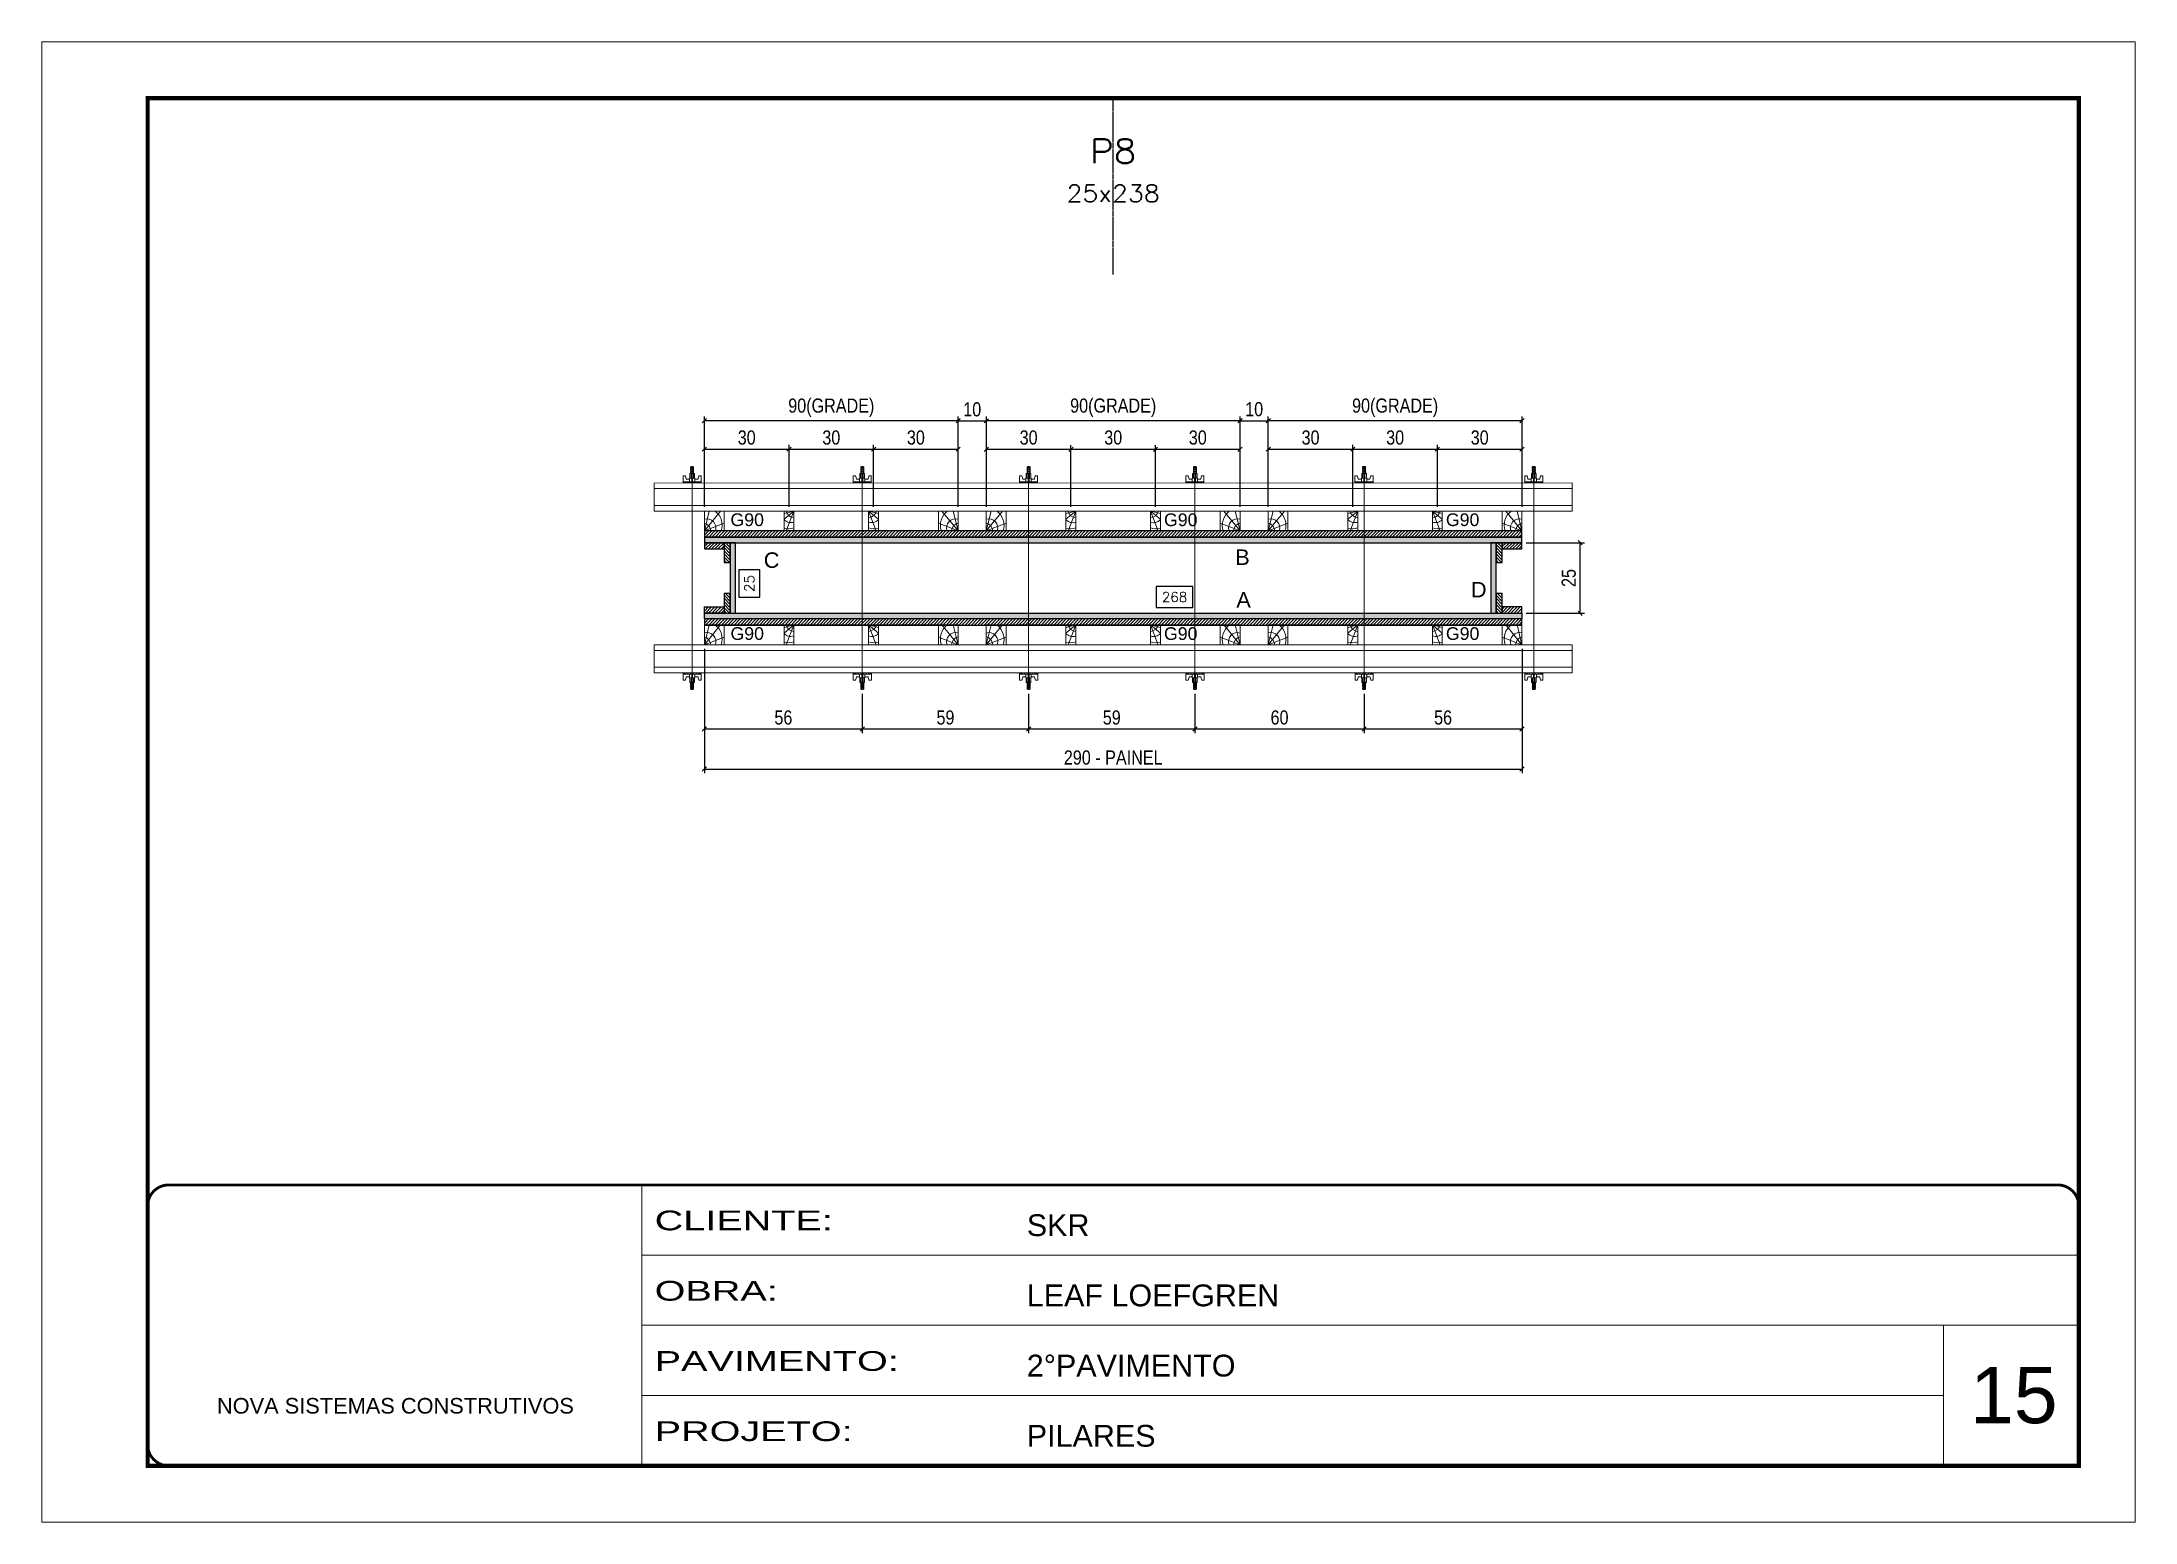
# Model space of a CAD drawing. Extents: x 14400 to 27878, y -21631 to 6985.
# Drawn here: x 17597 to 19082, y 2489 to 3539 of the extents above; entities that cross this region are included whole.
import ezdxf
from ezdxf.enums import TextEntityAlignment as Align

# ---------------------------------------------------------------- set-up
doc = ezdxf.new("R2010")
doc.units = 0
for name, pattern in [('CONTINUO', [0]), ('DASHED', [0.75, 0.5, -0.25]), ('HIDDEN', [0.375, 0.25, -0.125])]:
    doc.linetypes.add(name, pattern=pattern)
for name, color, linetype, lineweight in [('CARIMBO', 255, 'Continuous', 9), ('Folhas', 255, 'Continuous', 9), ('Hachura', 251, 'Continuous', 9), ('Madeira', 126, 'Continuous', 18), ('Perfil Metálico', 224, 'Continuous', 18), ('SARRAFO DE PRESSAO', 251, 'DASHED', 9), ('Texto Seção', 7, 'Continuous', 15)]:
    doc.layers.add(name, color=color, linetype=linetype, lineweight=lineweight)
for name, color, linetype in [('CHAPA', 1, 'Continuous'), ('COTA', 241, 'Continuous'), ('MEIO_PONT', 93, 'Continuous'), ('SARRAFO', 251, 'Continuous'), ('Texto de Titulo', 7, 'Continuous'), ('Texto Qtd Sarr', 242, 'Continuous'), ('TEXTO_GERAL', 7, 'Continuous')]:
    doc.layers.add(name, color=color, linetype=linetype)
doc.styles.add('ARIAL', font='arial.ttf')
doc.styles.add('COTA TECNICA 2X', font='techl___.ttf', dxfattribs={"height": 10})
doc.styles.add('ROMANS', font='romans.shx')
doc.styles.add('SANSSERIF', font='sas_____.pfb')
doc.styles.add('Tecnologia', font='')
doc.styles.get('Tecnologia').set_extended_font_data('Forgotten Futurist')
doc.dimstyles.new('SECAO PILAR', dxfattribs={"dimtxt": 10, "dimasz": 3, "dimexe": 3, "dimexo": 3, "dimgap": 3, "dimtad": 1, "dimdec": 1, "dimlfac": 0.5, "dimzin": 12, "dimdsep": 46, "dimtxsty": 'COTA TECNICA 2X', "dimblk1": 'OBLIQUE', "dimblk2": 'OBLIQUE', "dimsah": 1, "dimcen": 0.9, "dimclrd": 256, "dimclre": 256, "dimclrt": 256, "dimadec": 1, "dimazin": 3, "dimtfac": 1, "dimtdec": 1, "dimtmove": 0, "dimatfit": 3, "dimfxl": 1, "dimtolj": 1, "dimtzin": 12, "dimarcsym": 0})
doc.dimstyles.new('SECÇÃO 2', dxfattribs={"dimtxt": 7, "dimasz": 6, "dimexe": 0.18, "dimexo": 2, "dimgap": -4, "dimtad": 3, "dimdec": 1, "dimlfac": 0.5, "dimzin": 12, "dimdsep": 46, "dimtxsty": 'ROMANS', "dimblk": 'ARCHTICK', "dimcen": 0.09, "dimse1": 1, "dimse2": 1, "dimsd1": 1, "dimsd2": 1, "dimclrd": 180, "dimclre": 5, "dimclrt": 1, "dimadec": 0, "dimazin": 3, "dimtfac": 1, "dimtdec": 1, "dimtofl": 0, "dimtmove": 0, "dimatfit": 3, "dimldrblk": 'ARCHTICK', "dimfxl": 1, "dimtolj": 1, "dimtzin": 0, "dimarcsym": 0})

msp = doc.modelspace()

# ---------------------------------------------------------------- texts
at = {"layer": 'CARIMBO', "style": 'ARIAL'}
msp.add_text('15', height=40, dxfattribs=at).set_placement((18964.83, 2559.15))
at = {"layer": 'TEXTO_GERAL', "color": 0, "linetype": 'Continuous', "style": 'SANSSERIF'}
for p in [(18085.47, 3200.04), (18393.01, 3200.01), (18593.01, 3200.04), (18085.48, 3119.29), (18393.01, 3119.26), (18593.01, 3119.29)]:
    msp.add_text('G90', height=9, dxfattribs=at).set_placement(p, align=Align.MIDDLE_LEFT)
at = {"layer": 'TEXTO_GERAL', "style": 'ARIAL'}
for s, p in [('B', (18448.73, 3173.49)), ('C', (18114.64, 3171.4)), ('A', (18449.48, 3143.26)), ('D', (18616.33, 3150.46))]:
    msp.add_text(s, height=11, dxfattribs=at).set_placement(p, align=Align.MIDDLE_CENTER)

# ---------------------------------------------------------------- blocks, each defined once
blk = doc.blocks.new('9999999999')
at = {"color": 30, "linetype": 'CONTINUO'}
for p, q in [((98564.6, 34230.2), (98564.6, 34429.4)), ((98564.6, 34379.6), (99584, 34379.6)), ((98564.6, 34329.8), (99488, 34329.8)), ((99584, 34329.8), (99488, 34329.8)), ((99488, 34329.8), (99488, 34230.2)), ((98564.6, 34280), (99488, 34280))]:
    blk.add_line(p, q, dxfattribs=at)
at = {"color": 30, "linetype": 'CONTINUO', "const_width": 2}
blk.add_lwpolyline([(99584, 34230.2), (99584, 34414.4, 0.414214), (99569, 34429.4), (98229, 34429.4, 0.414214), (98214, 34414.4), (98214, 34245.2, 0.414214), (98229, 34230.2), (99584, 34230.2)], format="xyb", dxfattribs=at)
at = {"layer": 'Folhas'}
blk.add_lwpolyline([(98139, 34190.2), (99624, 34190.2), (99624, 35240.2), (98139, 35240.2)], close=True, dxfattribs=at)
at = {"layer": 'Folhas', "color": 30, "const_width": 3}
blk.add_lwpolyline([(98214, 34230.2), (99584, 34230.2), (99584, 35200.2), (98214, 35200.2)], close=True, dxfattribs=at)
at = {"color": 7, "linetype": 'Continuous', "ltscale": 5, "style": 'ARIAL'}
for s, height, p in [('SKR', 15.48, (98837.7, 34393.1)), ('LEAF LOEFGREN', 15.483, (98837.7, 34343.3)), ('2°PAVIMENTO', 15.483, (98837.7, 34293.5)), ('NOVA SISTEMAS CONSTRUTIVOS', 11.059, (98263.2, 34267.2)), ('PILARES', 15.48, (98837.7, 34243.7))]:
    blk.add_text(s, height=height, dxfattribs=at).set_placement(p)
at = {"layer": 'Folhas', "color": 7, "style": 'Tecnologia', "width": 1.5}
for s, p in [('CLIENTE:', (98573.7, 34397.2)), ('OBRA:', (98573.7, 34347.3)), ('PAVIMENTO:', (98573.7, 34297.5)), ('PROJETO:', (98573.7, 34247.7))]:
    blk.add_text(s, height=14, dxfattribs=at).set_placement(p)
blk = doc.blocks.new('titulo1')
at = {"layer": 'Defpoints', "color": 252, "linetype": 'HIDDEN', "ltscale": 2}
blk.add_line((0, 0), (0, 125), dxfattribs=at)
at = {"layer": 'Defpoints', "style": 'ROMANS', "oblique": 15}
blk.add_attdef('FOLHA', text='', height=10, dxfattribs=at).set_placement((0, 15.6), align=Align.MIDDLE_CENTER)
at = {"layer": 'Texto Qtd Sarr', "color": 3, "style": 'ROMANS', "oblique": 15}
for tag, height, p in [('TITULO', 17, (0, 71.4)), ('SEÇÃO', 12, (0, 41.5))]:
    blk.add_attdef(tag, text='', height=height, dxfattribs=at).set_placement(p, align=Align.MIDDLE_CENTER)
blk = doc.blocks.new('*D1915')
at = {"layer": 'COTA', "color": 180, "lineweight": -2, "transparency": 16777216}
for p, q in [((18106.4, 3164.5), (18091.4, 3164.5)), ((18091.4, 3164.5), (18091.4, 3145.1)), ((18106.4, 3145.1), (18106.4, 3164.5)), ((18091.4, 3145.1), (18106.4, 3145.1))]:
    blk.add_line(p, q, dxfattribs=at)
at = {"layer": 'Defpoints', "color": 0, "transparency": 16777216}
for p in [(18106.3, 3183.7), (18106.3, 3133.7), (18110.4, 3133.7)]:
    blk.add_point(p, dxfattribs=at)
at = {"layer": 'COTA', "color": 1, "transparency": 16777216, "insert": (18098.9, 3154.8), "char_height": 7, "attachment_point": 5, "rotation": 90, "style": 'ROMANS'}
blk.add_mtext('\\A1;25', dxfattribs=at)
blk = doc.blocks.new('_ArchTick')
at = {"color": 0, "linetype": 'ByBlock', "const_width": 0.15}
blk.add_lwpolyline([(-0.5, -0.5), (0.5, 0.5)], dxfattribs=at)
blk = doc.blocks.new('*D1916')
at = {"layer": 'COTA', "color": 180, "lineweight": -2, "transparency": 16777216}
for p, q in [((18413.5, 3152.7), (18387.5, 3152.7)), ((18387.5, 3152.7), (18387.5, 3137.7)), ((18413.5, 3137.7), (18413.5, 3152.7)), ((18387.5, 3137.7), (18413.5, 3137.7))]:
    blk.add_line(p, q, dxfattribs=at)
at = {"layer": 'Defpoints', "color": 0, "transparency": 16777216}
for p in [(18089, 3133.7), (18625, 3133.7), (18625, 3133.7)]:
    blk.add_point(p, dxfattribs=at)
at = {"layer": 'COTA', "color": 1, "transparency": 16777216, "insert": (18400.5, 3145.2), "char_height": 7, "attachment_point": 5, "style": 'ROMANS'}
blk.add_mtext('\\A1;268', dxfattribs=at)
blk = doc.blocks.new('_Oblique')
at = {"color": 0, "linetype": 'ByBlock', "lineweight": -2}
blk.add_line((-0.5, -0.5), (0.5, 0.5), dxfattribs=at)
blk = doc.blocks.new('*D1917')
at = {"layer": 'COTA', "lineweight": -2, "transparency": 16777216}
for p, q in [((18067, 3108.4), (18067, 3020.2)), ((18647, 3108.4), (18647, 3020.2)), ((18067, 3023.2), (18647, 3023.2))]:
    blk.add_line(p, q, dxfattribs=at)
at = {"layer": 'Defpoints', "color": 0, "transparency": 16777216}
for p in [(18067, 3111.4), (18647, 3111.4), (18647, 3023.2)]:
    blk.add_point(p, dxfattribs=at)
at = {"layer": 'COTA', "lineweight": -2, "transparency": 16777216, "xscale": 3, "yscale": 3, "zscale": 3, "rotation": 180}
blk.add_blockref('_Oblique', (18067, 3023.2), dxfattribs=at)
at = {"layer": 'COTA', "lineweight": -2, "transparency": 16777216, "xscale": 3, "yscale": 3, "zscale": 3}
blk.add_blockref('_Oblique', (18647, 3023.2), dxfattribs=at)
at = {"layer": 'COTA', "transparency": 16777216, "insert": (18357, 3031.3), "char_height": 10, "attachment_point": 5, "style": 'COTA TECNICA 2X'}
blk.add_mtext('\\A1;290 - PAINEL', dxfattribs=at)
blk = doc.blocks.new('*D1918')
at = {"layer": 'COTA', "lineweight": -2, "transparency": 16777216}
for p, q in [((18067, 3108.3), (18067, 3048.6)), ((18179, 3076.6), (18179, 3048.6)), ((18067, 3051.6), (18179, 3051.6))]:
    blk.add_line(p, q, dxfattribs=at)
at = {"layer": 'Defpoints', "color": 0, "transparency": 16777216}
for p in [(18067, 3111.3), (18179, 3079.6), (18179, 3051.6)]:
    blk.add_point(p, dxfattribs=at)
at = {"layer": 'COTA', "lineweight": -2, "transparency": 16777216, "xscale": 3, "yscale": 3, "zscale": 3, "rotation": 180}
blk.add_blockref('_Oblique', (18067, 3051.6), dxfattribs=at)
at = {"layer": 'COTA', "lineweight": -2, "transparency": 16777216, "xscale": 3, "yscale": 3, "zscale": 3}
blk.add_blockref('_Oblique', (18179, 3051.6), dxfattribs=at)
at = {"layer": 'COTA', "transparency": 16777216, "insert": (18123, 3059.7), "char_height": 10, "attachment_point": 5, "style": 'COTA TECNICA 2X'}
blk.add_mtext('\\A1;56', dxfattribs=at)
blk = doc.blocks.new('C')
at = {"layer": 'Hachura', "color": 0}
for p, q in [((0, 3.22), (0, -3.22)), ((0.45, 3.22), (0, 3.22)), ((0.46, 3.16), (0, 3.16)), ((0.46, 3.05), (0, 3.05)), ((0.46, 2.88), (0, 2.88)), ((0, 2.75), (0, -1.16)), ((0.46, 2.65), (0, 2.65)), ((0.46, 2.23), (0, 2.23)), ((0.46, 1.51), (0, 1.51)), ((0.39, 0.49), (0.17, 0.49)), ((0.45, -3.23), (0.45, 3.22)), ((0.45, 3.22), (2.58, 3.22)), ((1.74, 0.97), (0.45, 0.97)), ((1.45, 0.1), (0.45, 0.1)), ((1.35, 1.94), (1.35, 0.96)), ((2.58, 2.39), (1.47, 2.09)), ((1.74, -0.97), (1.74, 0.97)), ((1.74, 0.97), (1.74, 0.84)), ((1.74, 0.97), (1.74, 0.84)), ((1.74, 0.84), (3.35, 0.84)), ((3.35, 0.45), (1.74, 0.45)), ((2.58, 3.22), (2.58, 2.39)), ((3.32, 0.84), (3.32, -0.84)), ((3.35, 0.84), (3.35, -0.84)), ((3.68, 0.45), (3.35, 0.45)), ((3.84, -0.52), (3.35, 0.45)), ((3.35, 0.06), (3.67, -0.57)), ((3.68, 0.45), (4.16, -0.52)), ((3.72, 0.5), (4.25, -0.57)), ((4.37, -0.55), (3.83, 0.53)), ((4.15, 0.45), (3.93, 0.45)), ((4.42, -0.52), (3.93, 0.45)), ((4.15, 0.45), (4.26, 0.45)), ((4.26, 0.45), (4.74, -0.52)), ((4.3, 0.5), (4.83, -0.57)), ((4.95, -0.55), (4.41, 0.53)), ((4.51, 0.45), (4.84, 0.45)), ((5, -0.52), (4.51, 0.45)), ((4.84, 0.45), (5.32, -0.52)), ((4.88, 0.5), (5.41, -0.57)), ((5.53, -0.55), (4.99, 0.53)), ((5.58, -0.52), (5.09, 0.45)), ((5.42, 0.45), (5.09, 0.45)), ((5.58, -0.52), (5.09, 0.45)), ((5.42, 0.45), (5.74, -0.19)), ((5.46, 0.5), (5.74, -0.07)), ((5.74, 0.19), (5.57, 0.53)), ((5.74, 0.32), (5.68, 0.45)), ((5.68, 0.45), (5.74, 0.45)), ((5.74, 0.45), (5.9, 0.29)), ((5.74, 0.45), (5.74, -0.52)), ((5.9, -0.36), (5.9, 0.29)), ((0.45, 0), (0, 0)), ((0.46, -1.52), (0, -1.52)), ((0.46, -2.23), (0, -2.23)), ((0.46, -2.65), (0, -2.65)), ((0.46, -2.88), (0, -2.88)), ((0.46, -3.05), (0, -3.05)), ((0.46, -3.16), (0, -3.16)), ((0, -3.22), (2.57, -3.22)), ((0.08, -0.48), (0.29, -0.48)), ((0.29, -0.48), (0.4, -0.48)), ((0.45, 0), (0.45, -0.97)), ((0.45, -0.16), (1.45, -0.16)), ((0.45, -0.65), (0.45, -0.32)), ((0.45, -3.23), (0.45, -0.65)), ((0.45, -0.97), (1.74, -0.97)), ((1.35, -1.94), (1.35, -0.97)), ((2.58, -2.39), (1.47, -2.1)), ((3.35, -0.32), (1.74, -0.32)), ((3.35, -0.84), (1.74, -0.84)), ((2.58, -3.23), (2.58, -2.39)), ((3.35, -0.07), (3.58, -0.52)), ((3.35, -0.52), (3.58, -0.52)), ((3.84, -0.52), (4.16, -0.52)), ((4.42, -0.52), (4.74, -0.52)), ((4.63, -0.52), (4.74, -0.52)), ((5, -0.52), (5.32, -0.52)), ((5.58, -0.52), (5.74, -0.52)), ((5.74, -0.52), (5.9, -0.36)), ((5.74, -0.52), (5.74, -0.52))]:
    blk.add_line(p, q, dxfattribs=at)
for centre, radius, start, end in [((1.52, 1.94), 0.161, 104.74356, 180), ((1.44, -0.03), 0.129, 272.69497, 87.30503), ((3.81, 0.39), 0.143, 25.56881, 154.43119), ((4.39, 0.39), 0.143, 25.56881, 154.43119), ((4.97, 0.39), 0.143, 25.56881, 154.43119), ((5.55, 0.39), 0.143, 25.56881, 154.43119), ((0.17, -0.37), 0.174, 221.74404, 317.85924), ((1.52, -1.94), 0.161, 180, 255.25644), ((3.71, -0.4), 0.174, 222.14076, 318.25596), ((4.29, -0.4), 0.174, 222.14076, 318.25596), ((4.87, -0.4), 0.174, 222.14076, 318.25596), ((5.45, -0.4), 0.174, 222.14076, 318.25596), ((5.61, -0.4), 0.174, 317.85924, 318.25596)]:
    blk.add_arc(centre, radius, start, end, dxfattribs=at)
blk = doc.blocks.new('*D1919')
at = {"layer": 'COTA', "lineweight": -2, "transparency": 16777216}
for p, q in [((18415, 3076.6), (18415, 3048.6)), ((18535, 3076.6), (18535, 3048.6)), ((18415, 3051.6), (18535, 3051.6))]:
    blk.add_line(p, q, dxfattribs=at)
at = {"layer": 'Defpoints', "color": 0, "transparency": 16777216}
for p in [(18415, 3079.6), (18535, 3079.6), (18535, 3051.6)]:
    blk.add_point(p, dxfattribs=at)
at = {"layer": 'COTA', "lineweight": -2, "transparency": 16777216, "xscale": 3, "yscale": 3, "zscale": 3, "rotation": 180}
blk.add_blockref('_Oblique', (18415, 3051.6), dxfattribs=at)
at = {"layer": 'COTA', "lineweight": -2, "transparency": 16777216, "xscale": 3, "yscale": 3, "zscale": 3}
blk.add_blockref('_Oblique', (18535, 3051.6), dxfattribs=at)
at = {"layer": 'COTA', "transparency": 16777216, "insert": (18475, 3059.7), "char_height": 10, "attachment_point": 5, "style": 'COTA TECNICA 2X'}
blk.add_mtext('\\A1;60', dxfattribs=at)
blk = doc.blocks.new('*D1920')
at = {"layer": 'COTA', "lineweight": -2, "transparency": 16777216}
for p, q in [((18650, 3183.7), (18691.3, 3183.7)), ((18688.3, 3133.7), (18688.3, 3183.7)), ((18650, 3133.7), (18691.3, 3133.7))]:
    blk.add_line(p, q, dxfattribs=at)
at = {"layer": 'Defpoints', "color": 0, "transparency": 16777216}
for p in [(18647, 3183.7), (18688.3, 3183.7), (18647, 3133.7)]:
    blk.add_point(p, dxfattribs=at)
at = {"layer": 'COTA', "lineweight": -2, "transparency": 16777216, "xscale": 3, "yscale": 3, "zscale": 3}
for p, rotation in [((18688.3, 3183.7), 90), ((18688.3, 3133.7), 270)]:
    blk.add_blockref('_Oblique', p, dxfattribs=dict(at, rotation=rotation))
at = {"layer": 'COTA', "transparency": 16777216, "insert": (18680.2, 3158.7), "char_height": 10, "attachment_point": 5, "rotation": 90, "style": 'COTA TECNICA 2X'}
blk.add_mtext('\\A1;25', dxfattribs=at)
blk = doc.blocks.new('*D1921')
at = {"layer": 'COTA', "lineweight": -2, "transparency": 16777216}
for p, q in [((18179, 3076.6), (18179, 3048.6)), ((18297, 3076.6), (18297, 3048.6)), ((18179, 3051.6), (18297, 3051.6))]:
    blk.add_line(p, q, dxfattribs=at)
at = {"layer": 'Defpoints', "color": 0, "transparency": 16777216}
for p in [(18179, 3079.6), (18297, 3079.6), (18297, 3051.6)]:
    blk.add_point(p, dxfattribs=at)
at = {"layer": 'COTA', "lineweight": -2, "transparency": 16777216, "xscale": 3, "yscale": 3, "zscale": 3, "rotation": 180}
blk.add_blockref('_Oblique', (18179, 3051.6), dxfattribs=at)
at = {"layer": 'COTA', "lineweight": -2, "transparency": 16777216, "xscale": 3, "yscale": 3, "zscale": 3}
blk.add_blockref('_Oblique', (18297, 3051.6), dxfattribs=at)
at = {"layer": 'COTA', "transparency": 16777216, "insert": (18238, 3059.7), "char_height": 10, "attachment_point": 5, "style": 'COTA TECNICA 2X'}
blk.add_mtext('\\A1;59', dxfattribs=at)
blk = doc.blocks.new('*D1922')
at = {"layer": 'COTA', "lineweight": -2, "transparency": 16777216}
for p, q in [((18647, 3108.4), (18647, 3048.6)), ((18535, 3076.6), (18535, 3048.6)), ((18535, 3051.6), (18647, 3051.6))]:
    blk.add_line(p, q, dxfattribs=at)
at = {"layer": 'Defpoints', "color": 0, "transparency": 16777216}
for p in [(18647, 3111.4), (18535, 3079.6), (18647, 3051.6)]:
    blk.add_point(p, dxfattribs=at)
at = {"layer": 'COTA', "lineweight": -2, "transparency": 16777216, "xscale": 3, "yscale": 3, "zscale": 3, "rotation": 180}
blk.add_blockref('_Oblique', (18535, 3051.6), dxfattribs=at)
at = {"layer": 'COTA', "lineweight": -2, "transparency": 16777216, "xscale": 3, "yscale": 3, "zscale": 3}
blk.add_blockref('_Oblique', (18647, 3051.6), dxfattribs=at)
at = {"layer": 'COTA', "transparency": 16777216, "insert": (18591, 3059.7), "char_height": 10, "attachment_point": 5, "style": 'COTA TECNICA 2X'}
blk.add_mtext('\\A1;56', dxfattribs=at)
blk = doc.blocks.new('*D1923')
at = {"layer": 'COTA', "lineweight": -2, "transparency": 16777216}
for p, q in [((18297, 3076.6), (18297, 3048.6)), ((18415, 3076.6), (18415, 3048.6)), ((18297, 3051.6), (18415, 3051.6))]:
    blk.add_line(p, q, dxfattribs=at)
at = {"layer": 'Defpoints', "color": 0, "transparency": 16777216}
for p in [(18297, 3079.6), (18415, 3079.6), (18415, 3051.6)]:
    blk.add_point(p, dxfattribs=at)
at = {"layer": 'COTA', "lineweight": -2, "transparency": 16777216, "xscale": 3, "yscale": 3, "zscale": 3, "rotation": 180}
blk.add_blockref('_Oblique', (18297, 3051.6), dxfattribs=at)
at = {"layer": 'COTA', "lineweight": -2, "transparency": 16777216, "xscale": 3, "yscale": 3, "zscale": 3}
blk.add_blockref('_Oblique', (18415, 3051.6), dxfattribs=at)
at = {"layer": 'COTA', "transparency": 16777216, "insert": (18356, 3059.7), "char_height": 10, "attachment_point": 5, "style": 'COTA TECNICA 2X'}
blk.add_mtext('\\A1;59', dxfattribs=at)
blk = doc.blocks.new('PONTALETE')
at = {"layer": 'Madeira'}
for q in [(2.71, 7), (7, 5.76), (7, 1.74)]:
    blk.add_line((0, 0), q, dxfattribs=at)
blk.add_lwpolyline([(0, 0), (7, 0), (7, 7), (0, 7)], close=True, dxfattribs=at)
for centre, radius, start, end in [((2.04, 0.06), 6.23, 37.28179, 109.09128), ((1.09, 0.9), 3.19, 343.60304, 109.98471), ((-0.21, -0.78), 3.09, 14.63219, 86.0383)]:
    blk.add_arc(centre, radius, start, end, dxfattribs=at)
blk = doc.blocks.new('MEIO PONTALETE')
at = {"layer": 'Madeira'}
for q in [(2.71, 7), (3.5, 2.88), (3.5, 0.87)]:
    blk.add_line((0, 0), q, dxfattribs=at)
blk.add_lwpolyline([(0, 0), (3.5, 0), (3.5, 7), (0, 7)], close=True, dxfattribs=at)
for centre, radius, start, end in [((2.04, 0.06), 6.23, 76.44987, 109.09128), ((1.09, 0.9), 3.19, 40.90626, 109.98471), ((-0.21, -0.78), 3.09, 14.63219, 86.0383)]:
    blk.add_arc(centre, radius, start, end, dxfattribs=at)
blk = doc.blocks.new('*D2500')
at = {"layer": 'COTA', "lineweight": -2, "transparency": 16777216}
for p, q in [((18467, 3209.1), (18467, 3253.1)), ((18527, 3209.1), (18527, 3253.1)), ((18467, 3250.1), (18527, 3250.1))]:
    blk.add_line(p, q, dxfattribs=at)
at = {"layer": 'Defpoints', "color": 0, "transparency": 16777216}
for p in [(18527, 3250.1), (18467, 3206.1), (18527, 3206.1)]:
    blk.add_point(p, dxfattribs=at)
at = {"layer": 'COTA', "lineweight": -2, "transparency": 16777216, "xscale": 3, "yscale": 3, "zscale": 3, "rotation": 180}
blk.add_blockref('_Oblique', (18467, 3250.1), dxfattribs=at)
at = {"layer": 'COTA', "lineweight": -2, "transparency": 16777216, "xscale": 3, "yscale": 3, "zscale": 3}
blk.add_blockref('_Oblique', (18527, 3250.1), dxfattribs=at)
at = {"layer": 'COTA', "transparency": 16777216, "insert": (18497, 3258.3), "char_height": 10, "attachment_point": 5, "style": 'COTA TECNICA 2X'}
blk.add_mtext('\\A1;30', dxfattribs=at)
blk = doc.blocks.new('*D2501')
at = {"layer": 'COTA', "lineweight": -2, "transparency": 16777216}
for p, q in [((18527, 3209.1), (18527, 3253.1)), ((18587, 3209.1), (18587, 3253.1)), ((18527, 3250.1), (18587, 3250.1))]:
    blk.add_line(p, q, dxfattribs=at)
at = {"layer": 'Defpoints', "color": 0, "transparency": 16777216}
for p in [(18587, 3250.1), (18527, 3206.1), (18587, 3206.1)]:
    blk.add_point(p, dxfattribs=at)
at = {"layer": 'COTA', "lineweight": -2, "transparency": 16777216, "xscale": 3, "yscale": 3, "zscale": 3, "rotation": 180}
blk.add_blockref('_Oblique', (18527, 3250.1), dxfattribs=at)
at = {"layer": 'COTA', "lineweight": -2, "transparency": 16777216, "xscale": 3, "yscale": 3, "zscale": 3}
blk.add_blockref('_Oblique', (18587, 3250.1), dxfattribs=at)
at = {"layer": 'COTA', "transparency": 16777216, "insert": (18557, 3258.3), "char_height": 10, "attachment_point": 5, "style": 'COTA TECNICA 2X'}
blk.add_mtext('\\A1;30', dxfattribs=at)
blk = doc.blocks.new('*D2502')
at = {"layer": 'COTA', "lineweight": -2, "transparency": 16777216}
for p, q in [((18587, 3209.1), (18587, 3253.1)), ((18647, 3209.1), (18647, 3253.1)), ((18587, 3250.1), (18647, 3250.1))]:
    blk.add_line(p, q, dxfattribs=at)
at = {"layer": 'Defpoints', "color": 0, "transparency": 16777216}
for p in [(18647, 3250.1), (18587, 3206.1), (18647, 3206.1)]:
    blk.add_point(p, dxfattribs=at)
at = {"layer": 'COTA', "lineweight": -2, "transparency": 16777216, "xscale": 3, "yscale": 3, "zscale": 3, "rotation": 180}
blk.add_blockref('_Oblique', (18587, 3250.1), dxfattribs=at)
at = {"layer": 'COTA', "lineweight": -2, "transparency": 16777216, "xscale": 3, "yscale": 3, "zscale": 3}
blk.add_blockref('_Oblique', (18647, 3250.1), dxfattribs=at)
at = {"layer": 'COTA', "transparency": 16777216, "insert": (18617, 3258.3), "char_height": 10, "attachment_point": 5, "style": 'COTA TECNICA 2X'}
blk.add_mtext('\\A1;30', dxfattribs=at)
blk = doc.blocks.new('*D2503')
at = {"layer": 'COTA', "lineweight": -2, "transparency": 16777216}
for p, q in [((18467, 3209.1), (18467, 3273.3)), ((18647, 3270.3), (18467, 3270.3)), ((18647, 3209.1), (18647, 3273.3))]:
    blk.add_line(p, q, dxfattribs=at)
at = {"layer": 'Defpoints', "color": 0, "transparency": 16777216}
for p in [(18467, 3270.3), (18467, 3206.1), (18647, 3206.1)]:
    blk.add_point(p, dxfattribs=at)
at = {"layer": 'COTA', "lineweight": -2, "transparency": 16777216, "xscale": 3, "yscale": 3, "zscale": 3, "rotation": 180}
blk.add_blockref('_Oblique', (18467, 3270.3), dxfattribs=at)
at = {"layer": 'COTA', "lineweight": -2, "transparency": 16777216, "xscale": 3, "yscale": 3, "zscale": 3}
blk.add_blockref('_Oblique', (18647, 3270.3), dxfattribs=at)
at = {"layer": 'COTA', "transparency": 16777216, "insert": (18557, 3279.5), "char_height": 10, "attachment_point": 5, "style": 'COTA TECNICA 2X'}
blk.add_mtext('\\A1;90(GRADE)', dxfattribs=at)
blk = doc.blocks.new('*D2504')
at = {"layer": 'COTA', "lineweight": -2, "transparency": 16777216}
for p, q in [((18267, 3209.1), (18267, 3253)), ((18327, 3209.1), (18327, 3253)), ((18267, 3250), (18327, 3250))]:
    blk.add_line(p, q, dxfattribs=at)
at = {"layer": 'Defpoints', "color": 0, "transparency": 16777216}
for p in [(18327, 3250), (18267, 3206.1), (18327, 3206.1)]:
    blk.add_point(p, dxfattribs=at)
at = {"layer": 'COTA', "lineweight": -2, "transparency": 16777216, "xscale": 3, "yscale": 3, "zscale": 3, "rotation": 180}
blk.add_blockref('_Oblique', (18267, 3250), dxfattribs=at)
at = {"layer": 'COTA', "lineweight": -2, "transparency": 16777216, "xscale": 3, "yscale": 3, "zscale": 3}
blk.add_blockref('_Oblique', (18327, 3250), dxfattribs=at)
at = {"layer": 'COTA', "transparency": 16777216, "insert": (18297, 3258.3), "char_height": 10, "attachment_point": 5, "style": 'COTA TECNICA 2X'}
blk.add_mtext('\\A1;30', dxfattribs=at)
blk = doc.blocks.new('*D2505')
at = {"layer": 'COTA', "lineweight": -2, "transparency": 16777216}
for p, q in [((18327, 3209.1), (18327, 3253)), ((18387, 3209.1), (18387, 3253)), ((18327, 3250), (18387, 3250))]:
    blk.add_line(p, q, dxfattribs=at)
at = {"layer": 'Defpoints', "color": 0, "transparency": 16777216}
for p in [(18387, 3250), (18327, 3206.1), (18387, 3206.1)]:
    blk.add_point(p, dxfattribs=at)
at = {"layer": 'COTA', "lineweight": -2, "transparency": 16777216, "xscale": 3, "yscale": 3, "zscale": 3, "rotation": 180}
blk.add_blockref('_Oblique', (18327, 3250), dxfattribs=at)
at = {"layer": 'COTA', "lineweight": -2, "transparency": 16777216, "xscale": 3, "yscale": 3, "zscale": 3}
blk.add_blockref('_Oblique', (18387, 3250), dxfattribs=at)
at = {"layer": 'COTA', "transparency": 16777216, "insert": (18357, 3258.3), "char_height": 10, "attachment_point": 5, "style": 'COTA TECNICA 2X'}
blk.add_mtext('\\A1;30', dxfattribs=at)
blk = doc.blocks.new('*D2506')
at = {"layer": 'COTA', "lineweight": -2, "transparency": 16777216}
for p, q in [((18387, 3209.1), (18387, 3253)), ((18447, 3209.1), (18447, 3253)), ((18387, 3250), (18447, 3250))]:
    blk.add_line(p, q, dxfattribs=at)
at = {"layer": 'Defpoints', "color": 0, "transparency": 16777216}
for p in [(18447, 3250), (18387, 3206.1), (18447, 3206.1)]:
    blk.add_point(p, dxfattribs=at)
at = {"layer": 'COTA', "lineweight": -2, "transparency": 16777216, "xscale": 3, "yscale": 3, "zscale": 3, "rotation": 180}
blk.add_blockref('_Oblique', (18387, 3250), dxfattribs=at)
at = {"layer": 'COTA', "lineweight": -2, "transparency": 16777216, "xscale": 3, "yscale": 3, "zscale": 3}
blk.add_blockref('_Oblique', (18447, 3250), dxfattribs=at)
at = {"layer": 'COTA', "transparency": 16777216, "insert": (18417, 3258.3), "char_height": 10, "attachment_point": 5, "style": 'COTA TECNICA 2X'}
blk.add_mtext('\\A1;30', dxfattribs=at)
blk = doc.blocks.new('*D2507')
at = {"layer": 'COTA', "lineweight": -2, "transparency": 16777216}
for p, q in [((18267, 3209.1), (18267, 3273.2)), ((18447, 3270.2), (18267, 3270.2)), ((18447, 3209.1), (18447, 3273.2))]:
    blk.add_line(p, q, dxfattribs=at)
at = {"layer": 'Defpoints', "color": 0, "transparency": 16777216}
for p in [(18267, 3270.2), (18267, 3206.1), (18447, 3206.1)]:
    blk.add_point(p, dxfattribs=at)
at = {"layer": 'COTA', "lineweight": -2, "transparency": 16777216, "xscale": 3, "yscale": 3, "zscale": 3, "rotation": 180}
blk.add_blockref('_Oblique', (18267, 3270.2), dxfattribs=at)
at = {"layer": 'COTA', "lineweight": -2, "transparency": 16777216, "xscale": 3, "yscale": 3, "zscale": 3}
blk.add_blockref('_Oblique', (18447, 3270.2), dxfattribs=at)
at = {"layer": 'COTA', "transparency": 16777216, "insert": (18357, 3279.5), "char_height": 10, "attachment_point": 5, "style": 'COTA TECNICA 2X'}
blk.add_mtext('\\A1;90(GRADE)', dxfattribs=at)
blk = doc.blocks.new('*D2508')
at = {"layer": 'COTA', "lineweight": -2, "transparency": 16777216}
for p, q in [((18067, 3209.1), (18067, 3253.1)), ((18127, 3209.1), (18127, 3253.1)), ((18067, 3250.1), (18127, 3250.1))]:
    blk.add_line(p, q, dxfattribs=at)
at = {"layer": 'Defpoints', "color": 0, "transparency": 16777216}
for p in [(18127, 3250.1), (18067, 3206.1), (18127, 3206.1)]:
    blk.add_point(p, dxfattribs=at)
at = {"layer": 'COTA', "lineweight": -2, "transparency": 16777216, "xscale": 3, "yscale": 3, "zscale": 3, "rotation": 180}
blk.add_blockref('_Oblique', (18067, 3250.1), dxfattribs=at)
at = {"layer": 'COTA', "lineweight": -2, "transparency": 16777216, "xscale": 3, "yscale": 3, "zscale": 3}
blk.add_blockref('_Oblique', (18127, 3250.1), dxfattribs=at)
at = {"layer": 'COTA', "transparency": 16777216, "insert": (18097, 3258.3), "char_height": 10, "attachment_point": 5, "style": 'COTA TECNICA 2X'}
blk.add_mtext('\\A1;30', dxfattribs=at)
blk = doc.blocks.new('*D2509')
at = {"layer": 'COTA', "lineweight": -2, "transparency": 16777216}
for p, q in [((18127, 3209.1), (18127, 3253.1)), ((18187, 3209.1), (18187, 3253.1)), ((18127, 3250.1), (18187, 3250.1))]:
    blk.add_line(p, q, dxfattribs=at)
at = {"layer": 'Defpoints', "color": 0, "transparency": 16777216}
for p in [(18187, 3250.1), (18127, 3206.1), (18187, 3206.1)]:
    blk.add_point(p, dxfattribs=at)
at = {"layer": 'COTA', "lineweight": -2, "transparency": 16777216, "xscale": 3, "yscale": 3, "zscale": 3, "rotation": 180}
blk.add_blockref('_Oblique', (18127, 3250.1), dxfattribs=at)
at = {"layer": 'COTA', "lineweight": -2, "transparency": 16777216, "xscale": 3, "yscale": 3, "zscale": 3}
blk.add_blockref('_Oblique', (18187, 3250.1), dxfattribs=at)
at = {"layer": 'COTA', "transparency": 16777216, "insert": (18157, 3258.3), "char_height": 10, "attachment_point": 5, "style": 'COTA TECNICA 2X'}
blk.add_mtext('\\A1;30', dxfattribs=at)
blk = doc.blocks.new('*D2510')
at = {"layer": 'COTA', "lineweight": -2, "transparency": 16777216}
for p, q in [((18187, 3209.1), (18187, 3253.1)), ((18247, 3209.1), (18247, 3253.1)), ((18187, 3250.1), (18247, 3250.1))]:
    blk.add_line(p, q, dxfattribs=at)
at = {"layer": 'Defpoints', "color": 0, "transparency": 16777216}
for p in [(18247, 3250.1), (18187, 3206.1), (18247, 3206.1)]:
    blk.add_point(p, dxfattribs=at)
at = {"layer": 'COTA', "lineweight": -2, "transparency": 16777216, "xscale": 3, "yscale": 3, "zscale": 3, "rotation": 180}
blk.add_blockref('_Oblique', (18187, 3250.1), dxfattribs=at)
at = {"layer": 'COTA', "lineweight": -2, "transparency": 16777216, "xscale": 3, "yscale": 3, "zscale": 3}
blk.add_blockref('_Oblique', (18247, 3250.1), dxfattribs=at)
at = {"layer": 'COTA', "transparency": 16777216, "insert": (18217, 3258.3), "char_height": 10, "attachment_point": 5, "style": 'COTA TECNICA 2X'}
blk.add_mtext('\\A1;30', dxfattribs=at)
blk = doc.blocks.new('*D2511')
at = {"layer": 'COTA', "lineweight": -2, "transparency": 16777216}
for p, q in [((18067, 3209.1), (18067, 3273.3)), ((18247, 3270.3), (18067, 3270.3)), ((18247, 3209.1), (18247, 3273.3))]:
    blk.add_line(p, q, dxfattribs=at)
at = {"layer": 'Defpoints', "color": 0, "transparency": 16777216}
for p in [(18067, 3270.3), (18067, 3206.1), (18247, 3206.1)]:
    blk.add_point(p, dxfattribs=at)
at = {"layer": 'COTA', "lineweight": -2, "transparency": 16777216, "xscale": 3, "yscale": 3, "zscale": 3, "rotation": 180}
blk.add_blockref('_Oblique', (18067, 3270.3), dxfattribs=at)
at = {"layer": 'COTA', "lineweight": -2, "transparency": 16777216, "xscale": 3, "yscale": 3, "zscale": 3}
blk.add_blockref('_Oblique', (18247, 3270.3), dxfattribs=at)
at = {"layer": 'COTA', "transparency": 16777216, "insert": (18157, 3279.5), "char_height": 10, "attachment_point": 5, "style": 'COTA TECNICA 2X'}
blk.add_mtext('\\A1;90(GRADE)', dxfattribs=at)
blk = doc.blocks.new('*D2512')
at = {"layer": 'COTA', "lineweight": -2, "transparency": 16777216}
for p, q in [((18247, 3209.1), (18247, 3273.2)), ((18247, 3270.2), (18267, 3270.2)), ((18267, 3209.1), (18267, 3273.2))]:
    blk.add_line(p, q, dxfattribs=at)
at = {"layer": 'Defpoints', "color": 0, "transparency": 16777216}
for p in [(18267, 3270.2), (18247, 3206.1), (18267, 3206.1)]:
    blk.add_point(p, dxfattribs=at)
at = {"layer": 'COTA', "lineweight": -2, "transparency": 16777216, "xscale": 3, "yscale": 3, "zscale": 3, "rotation": 180}
blk.add_blockref('_Oblique', (18247, 3270.2), dxfattribs=at)
at = {"layer": 'COTA', "lineweight": -2, "transparency": 16777216, "xscale": 3, "yscale": 3, "zscale": 3}
blk.add_blockref('_Oblique', (18267, 3270.2), dxfattribs=at)
at = {"layer": 'COTA', "transparency": 16777216, "insert": (18257, 3278.3), "char_height": 10, "attachment_point": 5, "style": 'COTA TECNICA 2X'}
blk.add_mtext('\\A1;10', dxfattribs=at)
blk = doc.blocks.new('*D2513')
at = {"layer": 'COTA', "lineweight": -2, "transparency": 16777216}
for p, q in [((18447, 3209.1), (18447, 3273.3)), ((18447, 3270.3), (18467, 3270.3)), ((18467, 3209.1), (18467, 3273.3))]:
    blk.add_line(p, q, dxfattribs=at)
at = {"layer": 'Defpoints', "color": 0, "transparency": 16777216}
for p in [(18467, 3270.3), (18447, 3206.1), (18467, 3206.1)]:
    blk.add_point(p, dxfattribs=at)
at = {"layer": 'COTA', "lineweight": -2, "transparency": 16777216, "xscale": 3, "yscale": 3, "zscale": 3, "rotation": 180}
blk.add_blockref('_Oblique', (18447, 3270.3), dxfattribs=at)
at = {"layer": 'COTA', "lineweight": -2, "transparency": 16777216, "xscale": 3, "yscale": 3, "zscale": 3}
blk.add_blockref('_Oblique', (18467, 3270.3), dxfattribs=at)
at = {"layer": 'COTA', "transparency": 16777216, "insert": (18457, 3278.4), "char_height": 10, "attachment_point": 5, "style": 'COTA TECNICA 2X'}
blk.add_mtext('\\A1;10', dxfattribs=at)

# ---------------------------------------------------------------- dimensions: what is measured, and where the dimension line sits
at = {"layer": 'COTA'}
for base, p1, p2, text, picture, middle in [((18066.97, 3270.26), (18246.97, 3206.14), (18066.97, 3206.14), '<>(GRADE)', '*D2511', (18156.97, 3279.48)), ((18266.97, 3270.23), (18446.97, 3206.11), (18266.97, 3206.11), '<>(GRADE)', '*D2507', (18356.97, 3279.46)), ((18466.97, 3270.26), (18646.97, 3206.14), (18466.97, 3206.14), '<>(GRADE)', '*D2503', (18556.97, 3279.48)), ((18646.97, 3023.18), (18066.97, 3111.35), (18646.97, 3111.39), '<> - PAINEL', '*D1917', (18356.97, 3031.31))]:
    dim = msp.add_linear_dim(base=base, p1=p1, p2=p2, text=text, dimstyle='SECAO PILAR', dxfattribs=at)
    dim.commit()
    dim.dimension.update_dxf_attribs({"geometry": picture, "text_midpoint": middle})
for base, p1, p2, picture, middle in [((18266.97, 3270.23), (18246.97, 3206.1), (18266.97, 3206.11), '*D2512', (18256.97, 3278.34)), ((18466.97, 3270.26), (18446.97, 3206.11), (18466.97, 3206.14), '*D2513', (18456.97, 3278.37)), ((18126.97, 3250.07), (18066.97, 3206.14), (18126.97, 3206.14), '*D2508', (18096.97, 3258.29)), ((18186.97, 3250.07), (18126.97, 3206.14), (18186.97, 3206.14), '*D2509', (18156.97, 3258.29)), ((18246.97, 3250.07), (18186.97, 3206.14), (18246.97, 3206.14), '*D2510', (18216.97, 3258.29)), ((18326.97, 3250.04), (18266.97, 3206.11), (18326.97, 3206.11), '*D2504', (18296.97, 3258.26)), ((18386.97, 3250.04), (18326.97, 3206.11), (18386.97, 3206.11), '*D2505', (18356.97, 3258.26)), ((18446.97, 3250.04), (18386.97, 3206.11), (18446.97, 3206.11), '*D2506', (18416.97, 3258.26)), ((18526.97, 3250.07), (18466.97, 3206.14), (18526.97, 3206.14), '*D2500', (18496.97, 3258.29)), ((18586.97, 3250.07), (18526.97, 3206.14), (18586.97, 3206.14), '*D2501', (18556.97, 3258.29)), ((18646.97, 3250.07), (18586.97, 3206.14), (18646.97, 3206.14), '*D2502', (18616.97, 3258.29)), ((18179.04, 3051.6), (18066.97, 3111.34), (18179.04, 3079.57), '*D1918', (18123, 3059.71)), ((18646.95, 3051.6), (18535.04, 3079.57), (18646.95, 3111.36), '*D1922', (18591, 3059.71)), ((18297.04, 3051.6), (18179.04, 3079.57), (18297.04, 3079.57), '*D1921', (18238.04, 3059.74)), ((18415.04, 3051.6), (18297.04, 3079.57), (18415.04, 3079.57), '*D1923', (18356.04, 3059.74)), ((18535.04, 3051.6), (18415.04, 3079.57), (18535.04, 3079.57), '*D1919', (18475.04, 3059.71))]:
    dim = msp.add_linear_dim(base=base, p1=p1, p2=p2, dimstyle='SECAO PILAR', dxfattribs=at)
    dim.commit()
    dim.dimension.update_dxf_attribs({"geometry": picture, "text_midpoint": middle})
dim = msp.add_linear_dim(base=(18110.38, 3133.74), p1=(18106.29, 3183.74), p2=(18106.29, 3133.74), angle=270, dimstyle='SECÇÃO 2', dxfattribs=at)
dim.commit()
dim.dimension.update_dxf_attribs({"geometry": '*D1915', "text_midpoint": (18110.38, 3154.82), "dimtype": 160})
dim = msp.add_linear_dim(base=(18688.27, 3183.74), p1=(18646.97, 3133.74), p2=(18646.97, 3183.74), angle=90, dimstyle='SECAO PILAR', dxfattribs=at)
dim.commit()
dim.dimension.update_dxf_attribs({"geometry": '*D1920', "text_midpoint": (18680.16, 3158.74)})
dim = msp.add_linear_dim(base=(18624.97, 3133.74), p1=(18088.97, 3133.74), p2=(18624.97, 3133.74), dimstyle='SECÇÃO 2', dxfattribs=at)
dim.commit()
dim.dimension.update_dxf_attribs({"geometry": '*D1916', "text_midpoint": (18400.52, 3133.74), "dimtype": 160})

# ---------------------------------------------------------------- hatches: boundary and pattern name
at = {"layer": 'Hachura'}
h = msp.add_hatch(dxfattribs=at)
h.set_pattern_fill('ANSI31', color=256, scale=0.5, angle=180, style=0)
h.set_pattern_definition([(225, (9033.017, -19737.2665), (1.12253202, -1.12253202), [])])
h.paths.add_polyline_path([(18646.97, 3192.14), (18646.97, 3187.74), (18066.97, 3187.74), (18066.97, 3192.14)])
h = msp.add_hatch(color=256, dxfattribs=at)
h.dxf.hatch_style = 1
h.paths.add_polyline_path([(18646.97, 3183.73), (18646.97, 3187.73), (18066.97, 3187.74), (18066.97, 3183.74)])
h = msp.add_hatch(dxfattribs=at)
h.set_pattern_fill('ANSI31', color=256, scale=0.5, angle=180, style=0)
h.set_pattern_definition([(225, (8943.017, -19745.6665), (1.12253202, -1.12253202), [])])
h.paths.add_polyline_path([(18080.97, 3183.74), (18080.97, 3179.34), (18066.97, 3179.34), (18066.97, 3183.74)])
h = msp.add_hatch(dxfattribs=at)
h.set_pattern_fill('ANSI31', color=256, scale=0.5, angle=270, style=0)
h.set_pattern_definition([(315, (40976.777, -6319.2102), (1.12253202, 1.12253202), [])])
h.paths.add_polyline_path([(18085.37, 3169.74), (18080.97, 3169.74), (18080.97, 3183.74), (18085.37, 3183.74)])
h = msp.add_hatch(color=256, dxfattribs=at)
h.dxf.hatch_style = 1
h.paths.add_polyline_path([(18085.37, 3133.74), (18088.97, 3133.74), (18088.97, 3183.74), (18085.37, 3183.74)])
h = msp.add_hatch(color=256, dxfattribs=at)
h.dxf.hatch_style = 1
h.paths.add_polyline_path([(18624.97, 3133.74), (18628.57, 3133.74), (18628.57, 3183.74), (18624.97, 3183.74)])
h = msp.add_hatch(dxfattribs=at)
h.set_pattern_fill('ANSI31', color=256, scale=0.5, angle=270, style=0)
h.set_pattern_definition([(315, (41524.377, -6319.2102), (1.12253202, 1.12253202), [])])
h.paths.add_polyline_path([(18632.97, 3169.74), (18628.57, 3169.74), (18628.57, 3183.74), (18632.97, 3183.74)])
h = msp.add_hatch(dxfattribs=at)
h.set_pattern_fill('ANSI31', color=256, scale=0.5, angle=180, style=0)
h.set_pattern_definition([(225, (9509.017, -19745.6665), (1.12253202, -1.12253202), [])])
h.paths.add_polyline_path([(18646.97, 3183.74), (18646.97, 3179.34), (18632.97, 3179.34), (18632.97, 3183.74)])
h = msp.add_hatch(dxfattribs=at)
h.set_pattern_fill('ANSI31', color=256, scale=0.5, angle=180, style=0)
h.set_pattern_definition([(225, (8943.017, -19757.6665), (1.12253202, -1.12253202), [])])
h.paths.add_polyline_path([(18080.97, 3133.74), (18080.97, 3138.14), (18066.97, 3138.14), (18066.97, 3133.74)])
h = msp.add_hatch(color=256, dxfattribs=at)
h.dxf.hatch_style = 1
h.paths.add_polyline_path([(18646.97, 3133.74), (18646.97, 3129.74), (18066.97, 3129.74), (18066.97, 3133.74)])
h = msp.add_hatch(dxfattribs=at)
h.set_pattern_fill('ANSI31', color=256, scale=0.5, angle=270, style=0)
h.set_pattern_definition([(315, (40976.777, -6355.2102), (1.12253202, 1.12253202), [])])
h.paths.add_polyline_path([(18085.37, 3133.74), (18080.97, 3133.74), (18080.97, 3147.74), (18085.37, 3147.74)])
h = msp.add_hatch(dxfattribs=at)
h.set_pattern_fill('ANSI31', color=256, scale=0.5, angle=270, style=0)
h.set_pattern_definition([(315, (41524.377, -6355.2102), (1.12253202, 1.12253202), [])])
h.paths.add_polyline_path([(18632.97, 3133.74), (18628.57, 3133.74), (18628.57, 3147.74), (18632.97, 3147.74)])
h = msp.add_hatch(dxfattribs=at)
h.set_pattern_fill('ANSI31', color=256, scale=0.5, angle=180, style=0)
h.set_pattern_definition([(225, (9144.017, -19757.6665), (1.12253202, -1.12253202), [])])
h.paths.add_polyline_path([(18632.97, 3133.74), (18632.97, 3138.14), (18646.97, 3138.14), (18646.97, 3133.74)])
h = msp.add_hatch(dxfattribs=at)
h.set_pattern_fill('ANSI31', color=256, scale=0.5, angle=180, style=0)
h.set_pattern_definition([(225, (9033.017, -19799.6665), (1.12253202, -1.12253202), [])])
h.paths.add_polyline_path([(18646.97, 3129.74), (18646.97, 3125.34), (18066.97, 3125.34), (18066.97, 3129.74)])

# ---------------------------------------------------------------- linework, layer by layer
at = {"layer": 'CHAPA'}
for points in [[(18646.97, 3183.74), (18646.97, 3187.74), (18066.97, 3187.74), (18066.97, 3183.74)], [(18085.37, 3133.74), (18088.97, 3133.74), (18088.97, 3183.74), (18085.37, 3183.74)], [(18624.97, 3133.74), (18628.57, 3133.74), (18628.57, 3183.74), (18624.97, 3183.74)], [(18646.97, 3133.74), (18646.97, 3129.74), (18066.97, 3129.74), (18066.97, 3133.74)]]:
    msp.add_lwpolyline(points, close=True, dxfattribs=at)
at = {"layer": 'Hachura'}
for p, q in [((18058.28, 3080.57), (18058.28, 3233.11)), ((18178.97, 3080.57), (18178.97, 3233.11)), ((18296.97, 3080.57), (18296.97, 3233.11)), ((18414.97, 3080.57), (18414.97, 3233.11)), ((18534.97, 3080.57), (18534.97, 3233.11)), ((18655.36, 3080.57), (18655.36, 3233.11))]:
    msp.add_line(p, q, dxfattribs=at)
at = {"layer": 'Madeira'}
for points in [[(18066.97, 3192.14), (18066.97, 3206.14), (18246.97, 3206.14), (18246.97, 3192.14)], [(18266.97, 3192.11), (18266.97, 3206.11), (18446.97, 3206.11), (18446.97, 3192.11)], [(18466.97, 3192.14), (18466.97, 3206.14), (18646.97, 3206.14), (18646.97, 3192.14)], [(18066.98, 3111.4), (18066.98, 3125.4), (18246.98, 3125.4), (18246.98, 3111.4)], [(18266.98, 3111.37), (18266.98, 3125.37), (18446.98, 3125.37), (18446.98, 3111.37)], [(18466.98, 3111.4), (18466.98, 3125.4), (18646.98, 3125.4), (18646.98, 3111.4)]]:
    msp.add_lwpolyline(points, close=True, dxfattribs=at)
at = {"layer": 'Perfil Metálico'}
for p, q in [((18682.69, 3222.08), (18031.25, 3222.08)), ((18682.69, 3210.08), (18031.25, 3210.08)), ((18682.69, 3107.34), (18031.25, 3107.34)), ((18682.69, 3095.34), (18031.25, 3095.34))]:
    msp.add_line(p, q, dxfattribs=at)
for points in [[(18682.69, 3206.14), (18682.69, 3226.14), (18031.25, 3226.08), (18031.25, 3206.08)], [(18031.25, 3111.34), (18031.25, 3091.34), (18682.69, 3091.4), (18682.69, 3111.4)]]:
    msp.add_lwpolyline(points, close=True, dxfattribs=at)
at = {"layer": 'SARRAFO'}
for points in [[(18066.97, 3187.74), (18646.97, 3187.74), (18646.97, 3192.14), (18066.97, 3192.14)], [(18066.97, 3187.74), (18646.97, 3187.74), (18646.97, 3192.14), (18066.97, 3192.14)], [(18066.97, 3179.34), (18080.97, 3179.34), (18080.97, 3183.74), (18066.97, 3183.74)], [(18066.97, 3179.34), (18080.97, 3179.34), (18080.97, 3183.74), (18066.97, 3183.74)], [(18080.97, 3183.74), (18080.97, 3169.74), (18085.37, 3169.74), (18085.37, 3183.74)], [(18080.97, 3183.74), (18080.97, 3169.74), (18085.37, 3169.74), (18085.37, 3183.74)], [(18628.57, 3183.74), (18628.57, 3169.74), (18632.97, 3169.74), (18632.97, 3183.74)], [(18628.57, 3183.74), (18628.57, 3169.74), (18632.97, 3169.74), (18632.97, 3183.74)], [(18632.97, 3179.34), (18646.97, 3179.34), (18646.97, 3183.74), (18632.97, 3183.74)], [(18632.97, 3179.34), (18646.97, 3179.34), (18646.97, 3183.74), (18632.97, 3183.74)], [(18066.97, 3138.14), (18080.97, 3138.14), (18080.97, 3133.74), (18066.97, 3133.74)], [(18066.97, 3138.14), (18080.97, 3138.14), (18080.97, 3133.74), (18066.97, 3133.74)], [(18080.97, 3147.74), (18080.97, 3133.74), (18085.37, 3133.74), (18085.37, 3147.74)], [(18080.97, 3147.74), (18080.97, 3133.74), (18085.37, 3133.74), (18085.37, 3147.74)], [(18628.57, 3147.74), (18628.57, 3133.74), (18632.97, 3133.74), (18632.97, 3147.74)], [(18628.57, 3147.74), (18628.57, 3133.74), (18632.97, 3133.74), (18632.97, 3147.74)], [(18646.97, 3138.14), (18632.97, 3138.14), (18632.97, 3133.74), (18646.97, 3133.74)], [(18646.97, 3138.14), (18632.97, 3138.14), (18632.97, 3133.74), (18646.97, 3133.74)], [(18066.97, 3125.34), (18646.97, 3125.34), (18646.97, 3129.74), (18066.97, 3129.74)], [(18066.97, 3125.34), (18646.97, 3125.34), (18646.97, 3129.74), (18066.97, 3129.74)]]:
    msp.add_lwpolyline(points, close=True, dxfattribs=at)

# ---------------------------------------------------------------- block references
at = {"layer": 'Hachura', "linetype": 'Continuous', "yscale": 2, "zscale": 2}
for p, xscale, rotation in [((18058.29, 3226.11), -2, 270), ((18178.96, 3226.11), 2, 90.00000000000001), ((18296.96, 3226.11), 2, 90.00000000000001), ((18414.96, 3226.11), 2, 90.00000000000001), ((18534.96, 3226.11), 2, 90.00000000000001), ((18655.35, 3226.11), 2, 90.00000000000001), ((18058.28, 3091.37), 2, 270), ((18178.97, 3091.37), -2, 90), ((18296.97, 3091.37), -2, 90), ((18414.97, 3091.37), -2, 90), ((18534.97, 3091.37), -2, 90), ((18655.36, 3091.37), -2, 90)]:
    msp.add_blockref('C', p, dxfattribs=dict(at, xscale=xscale, rotation=rotation))
at = {"layer": 'MEIO_PONT'}
for name, p, xscale, yscale, zscale, rotation in [('PONTALETE', (18066.97, 3192.14), -2, 2, 2, 270), ('MEIO PONTALETE', (18130.47, 3206.14), 1.999999997962732, 1.999999997962732, 1.999999997962732, 180), ('MEIO PONTALETE', (18183.47, 3206.14), -1.999999997962732, 1.999999997962732, 1.999999997962732, 180), ('PONTALETE', (18246.97, 3192.14), 2, 2, 2, 89.99999999999997), ('PONTALETE', (18266.97, 3192.11), -2, 2, 2, 270), ('MEIO PONTALETE', (18330.47, 3206.11), 1.999999997962732, 1.999999997962732, 1.999999997962732, 180), ('MEIO PONTALETE', (18383.47, 3206.11), -1.999999997962732, 1.999999997962732, 1.999999997962732, 180), ('PONTALETE', (18446.97, 3192.11), 2, 2, 2, 89.99999999999997), ('PONTALETE', (18466.97, 3192.14), -2, 2, 2, 270), ('MEIO PONTALETE', (18530.47, 3206.14), 1.999999997962732, 1.999999997962732, 1.999999997962732, 180), ('MEIO PONTALETE', (18583.47, 3206.14), -1.999999997962732, 1.999999997962732, 1.999999997962732, 180), ('PONTALETE', (18646.97, 3192.14), 2, 2, 2, 89.99999999999997), ('PONTALETE', (18066.98, 3111.4), -2, 2, 2, 270), ('MEIO PONTALETE', (18130.48, 3125.4), 1.999999997962732, 1.999999997962732, 1.999999997962732, 180), ('MEIO PONTALETE', (18183.48, 3125.4), -1.999999997962732, 1.999999997962732, 1.999999997962732, 180), ('PONTALETE', (18246.98, 3111.4), 2, 2, 2, 89.99999999999997), ('PONTALETE', (18266.98, 3111.37), -2, 2, 2, 270), ('MEIO PONTALETE', (18330.48, 3125.37), 1.999999997962732, 1.999999997962732, 1.999999997962732, 180), ('MEIO PONTALETE', (18383.48, 3125.37), -1.999999997962732, 1.999999997962732, 1.999999997962732, 180), ('PONTALETE', (18446.98, 3111.37), 2, 2, 2, 89.99999999999997), ('PONTALETE', (18466.98, 3111.4), -2, 2, 2, 270), ('MEIO PONTALETE', (18530.48, 3125.4), 1.999999997962732, 1.999999997962732, 1.999999997962732, 180), ('MEIO PONTALETE', (18583.48, 3125.4), -1.999999997962732, 1.999999997962732, 1.999999997962732, 180), ('PONTALETE', (18646.98, 3111.4), 2, 2, 2, 89.99999999999997)]:
    msp.add_blockref(name, p, dxfattribs=dict(at, xscale=xscale, yscale=yscale, zscale=zscale, rotation=rotation))
at = {"layer": 'SARRAFO DE PRESSAO', "color": 6, "linetype": 'ByBlock'}
msp.add_blockref('9999999999', (-80542.01, -31701.2), dxfattribs=at)
at = {"layer": 'Texto Seção'}
ref = msp.add_blockref('titulo1', (18356.97, 3374), dxfattribs=at)
ref.add_attrib('TITULO', 'P8', dxfattribs={"layer": 'Texto de Titulo', "color": 7, "height": 17, "style": 'ROMANS', "width": 1.1}).set_placement((18356.97, 3461.5), align=Align.MIDDLE_CENTER)
ref.add_attrib('SEÇÃO', '25x238', dxfattribs={"layer": 'Texto de Titulo', "color": 7, "height": 12, "style": 'ROMANS', "width": 1.1}).set_placement((18356.97, 3431.5), align=Align.MIDDLE_CENTER)

msp.set_redraw_order([(e.dxf.handle, doc.entitydb.next_handle()) for e in msp.query("TEXT MTEXT ATTDEF DIMENSION ARC_DIMENSION")])  # texts and dimensions are drawn at this point

doc.saveas('drawing.dxf')
